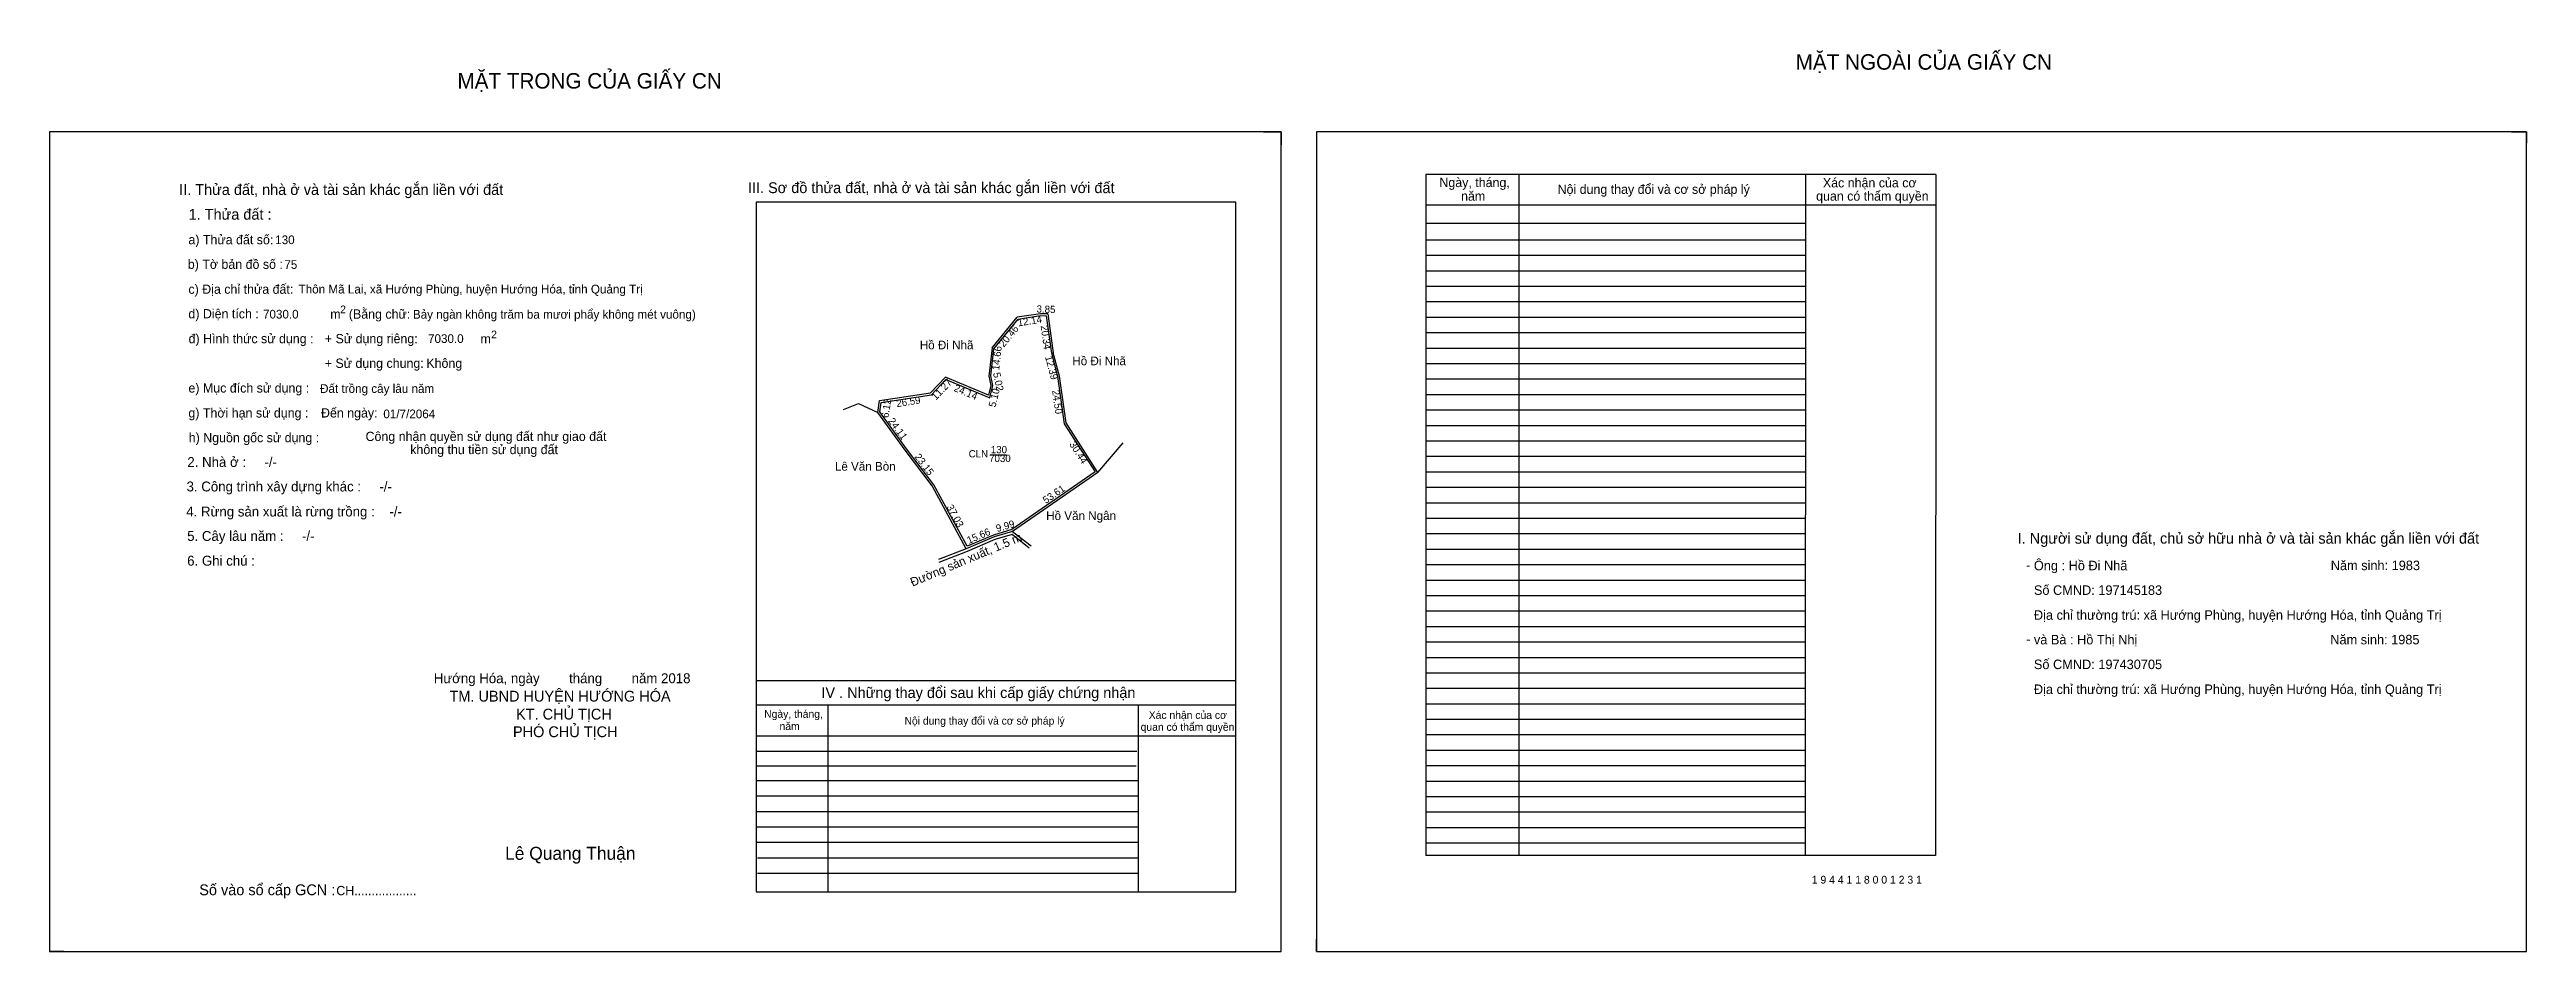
# Model space of a CAD drawing. Extents: x 535373 to 537667, y 1846164 to 1846747.
# Drawn here: x 535373 to 536974, y 1846164 to 1846747 of the extents above; entities that cross this region are included whole.
import ezdxf

# ---------------------------------------------------------------- set-up
doc = ezdxf.new("R2010")
doc.units = 0
for name, color, linetype in [('Default', 7, 'Continuous'), ('Level 10', 7, 'Continuous'), ('Level 6', 7, 'Continuous'), ('Level 63', 7, 'Continuous'), ('Level 7', 7, 'Continuous'), ('Level 8', 7, 'Continuous')]:
    doc.layers.add(name, color=color, linetype=linetype)

msp = doc.modelspace()

# ---------------------------------------------------------------- texts
at = {"layer": 'Default'}
for s, p in [('e) Mục đích sử dụng :', (535463, 1846525)), ('g) Thời hạn sử dụng :', (535463, 1846508.9)), ('Đến ngày:', (535548.7, 1846508.9)), ('h) Nguồn gốc sử dụng :', (535463.2, 1846492.9)), ('Công nhận quyền sử dụng đất như giao đất', (535577.5, 1846493.7)), ('không thu tiền sử dụng đất', (535606.4, 1846485.2))]:
    msp.add_text(s, height=6, dxfattribs=at).set_placement(p)
at = {"layer": 'Level 6'}
for s, height, p in [('130', 5.63, (535519.1, 1846621)), ('75', 5.63, (535525, 1846605)), ('Thôn Mã Lai, xã Hướng Phùng, huyện Hướng Hóa, tỉnh Quảng Trị', 5.64, (535534.2, 1846589.1)), ('7030.0', 5.63, (535511.2, 1846572.9)), ('Bảy ngàn không trăm ba mươi phẩy không mét vuông)', 5.632, (535608.1, 1846572.8)), ('7030.0', 5.63, (535617.9, 1846557.1)), ('Đất trồng cây lâu năm', 5.64, (535548.1, 1846524.8)), ('01/7/2064', 5.64, (535589, 1846508.4)), ('Ông : Hồ Đi Nhã', 6.16, (536656, 1846410.1)), ('Năm sinh: 1983', 6.16, (536847.9, 1846410.2)), ('Số CMND: 197145183', 6.16, (536656, 1846394.2)), ('Địa chỉ thường trú: xã Hướng Phùng, huyện Hướng Hóa, tỉnh Quảng Trị', 6.16, (536656, 1846378.1)), ('và Bà : Hồ Thị Nhị', 6.16, (536656, 1846362.2)), ('Năm sinh: 1985', 6.16, (536847.6, 1846362.2)), ('Số CMND: 197430705', 6.16, (536656, 1846346.2)), ('Địa chỉ thường trú: xã Hướng Phùng, huyện Hướng Hóa, tỉnh Quảng Trị', 6.16, (536656, 1846330.1)), ('1 9 4 4 1 1 8 0 0 1 2 3 1', 5.04, (536512.4, 1846207.5))]:
    msp.add_text(s, height=height, dxfattribs=at).set_placement(p)
at = {"layer": 'Level 63'}
for s, height, rotation, p in [('20.46', 4.69, 50.553, (535990.1, 1846554)), ('12.14', 4.69, 8.9113, (535999.5, 1846567.8)), ('3.85', 4.69, 358.0661, (536011.2, 1846576.8)), ('20.34', 4.69, 277.911, (536013.9, 1846568.2)), ('14.66', 4.69, 83.6943, (535987.1, 1846539.3)), ('5.02', 4.69, 281.2651, (535983.1, 1846537.6)), ('12.39', 4.69, 284.9672, (536016.7, 1846548.1)), ('6.12', 4.69, 80.8764, (535915.5, 1846508.4)), ('26.59', 4.69, 8.7396, (535921, 1846515.6)), ('11.27', 4.69, 46.2587, (535946.2, 1846519.8)), ('24.14', 4.69, 337.3126, (535957.4, 1846526.2)), ('5.10', 4.69, 76.6179, (535984.7, 1846515.2)), ('24.50', 4.69, 278.0937, (536021.3, 1846526.4)), ('24.11', 4.69, 305.9907, (535915.1, 1846506.6)), ('30.44', 4.69, 302.6199, (536032.2, 1846491.6)), ('23.15', 4.69, 307.0827, (535932.1, 1846483.4)), ('53.61', 4.69, 34.6593, (536017.3, 1846452.9)), ('37.03', 4.69, 298.3993, (535952.9, 1846451.1)), ('9.99', 4.69, 16.0399, (535985.8, 1846434.8)), ('Đường sản xuất, 1.5 m', 5.625, 22.7456, (535931.1, 1846399.5)), ('15.66', 4.69, 23.2899, (535967.5, 1846427.1))]:
    msp.add_text(s, height=height, rotation=rotation, dxfattribs=at).set_placement(p)
for s, height, p in [('Hồ Đi Nhã', 5.62, (535935.8, 1846553)), ('Hồ Đi Nhã', 5.62, (536034.4, 1846542.7)), ('130', 4.69, (535981.7, 1846485.8)), ('Lê Văn Bòn', 5.62, (535880.9, 1846474.5)), ('CLN', 4.69, (535967.4, 1846483.1)), ('7030', 4.69, (535980.6, 1846480.1)), ('Hồ Văn Ngân', 5.625, (536017.5, 1846442.6)), ('D', 0.0125, (536006.6, 1846424.4)), ('D', 0.0125, (536006.6, 1846424.4)), ('D', 0.0125, (536006.6, 1846424.4))]:
    msp.add_text(s, height=height, dxfattribs=at).set_placement(p)
at = {"layer": 'Level 7'}
for s, height, p in [('MẶT NGOÀI CỦA GIẤY CN', 10, (536502, 1846733.8)), ('MẶT TRONG CỦA GIẤY CN', 10, (535636.9, 1846721.6)), ('Ngày, tháng,', 6, (536271.7, 1846657.9)), ('Xác nhận của cơ', 6, (536519.6, 1846657.7)), ('II. Thửa đất, nhà ở và tài sản khác gắn liền với đất', 7, (535457, 1846652.8)), ('III. Sơ đồ thửa đất, nhà ở và tài sản khác gắn liền với đất', 7, (535824.7, 1846654)), ('năm', 6, (536285.7, 1846649.1)), ('Nội dung thay đổi và cơ sở pháp lý', 6, (536348.1, 1846653.5)), (' quan có thẩm quyền', 6, (536513, 1846649.1)), ('1. Thửa đất :', 7, (535463.1, 1846636.8)), ('a) Thửa đất số:', 6, (535463, 1846620.9)), ('b) Tờ bản đồ số :', 6, (535462.6, 1846605)), ('c) Địa chỉ thửa đất:', 6, (535463, 1846588.9)), ('d) Diện tích :', 6, (535463, 1846573)), ('m', 6, (535554.7, 1846572.8)), ('2', 5, (535561.1, 1846576.3)), ('(Bằng chữ:', 6, (535566.7, 1846572.8)), ('đ) Hình thức sử dụng :', 6, (535463.1, 1846556.9)), ('+ Sử dụng riêng:', 6, (535551.2, 1846556.9)), ('m', 6, (535651.8, 1846556.8)), ('2', 5, (535658.7, 1846560.1)), ('+ Sử dụng chung:', 6, (535551.1, 1846541)), ('Không', 6, (535616.8, 1846541)), ('2. Nhà ở :     -/-', 6.4, (535462.3, 1846476.9)), ('3. Công trình xây dựng khác :     -/-', 6.4, (535461.8, 1846461.1)), ('4. Rừng sản xuất là rừng trồng :    -/-', 6.4, (535461.6, 1846444.9)), ('5. Cây lâu năm :     -/-', 6.4, (535462.2, 1846429.1)), ('I. Người sử dụng đất, chủ sở hữu nhà ở và tài sản khác gắn liền với đất', 7, (536645.5, 1846427.3)), ('6. Ghi chú :', 6.4, (535462.2, 1846413.1)), ('-', 6.4, (536650.9, 1846410.3)), ('-', 6.4, (536651, 1846362.4)), ('Hướng Hóa, ngày        tháng        năm 2018', 6.4, (535621.6, 1846337.1)), ('TM. UBND HUYỆN HƯỚNG HÓA', 7, (535631.8, 1846325.2)), ('IV . Những thay đổi sau khi cấp giấy chứng nhận', 7, (535872.2, 1846327.5)), ('KT. CHỦ TỊCH', 7, (535674.8, 1846313.6)), ('Ngày, tháng,', 5, (535835.2, 1846314.7)), ('năm', 5, (535845.1, 1846306.8)), ('Nội dung thay đổi và cơ sở pháp lý', 5, (535925.9, 1846310.3)), (' quan có thẩm quyền', 5, (536076.7, 1846306.3)), ('Xác nhận của cơ', 5, (536083.8, 1846314)), ('PHÓ CHỦ TỊCH', 7, (535672.8, 1846302.2)), ('Lê Quang Thuận', 8.4, (535667.7, 1846222.9)), ('Số vào sổ cấp GCN :', 7, (535470, 1846200)), ('CH..................', 6, (535558.6, 1846200))]:
    msp.add_text(s, height=height, dxfattribs=at).set_placement(p)

# ---------------------------------------------------------------- linework, layer by layer
at = {"layer": 'Level 10'}
for p, q in [((536158, 1846693.6), (536169.4, 1846693.6)), ((536169.4, 1846693.6), (536169.4, 1846685.2)), ((536964.8, 1846693.6), (536974.4, 1846693.6)), ((536974.4, 1846693.6), (536974.4, 1846686.2)), ((535373.2, 1846171.4), (535373.2, 1846163.6)), ((536192.2, 1846163.6), (536192.2, 1846171.4)), ((535382.4, 1846163.6), (535373.2, 1846163.6)), ((536192.2, 1846163.6), (536199.2, 1846163.6))]:
    msp.add_line(p, q, dxfattribs=at)
for points in [[(535373.2, 1846163.6), (536169.4, 1846163.6), (536169.4, 1846693.6), (535373.2, 1846693.6)], [(536192.2, 1846163.6), (536974.4, 1846163.6), (536974.4, 1846693.6), (536192.2, 1846693.6)]]:
    msp.add_lwpolyline(points, close=True, dxfattribs=at)
at = {"layer": 'Level 63'}
for p, q in [((535982.5, 1846553.9), (535998.8, 1846573.7)), ((536013.8, 1846576), (535998.8, 1846573.7)), ((536018.6, 1846575.9), (536013.8, 1846576)), ((536018.6, 1846575.9), (536022.1, 1846550.7)), ((535982.5, 1846553.9), (535980.5, 1846535.7)), ((536026.1, 1846535.7), (536022.1, 1846550.7)), ((535909.8, 1846519.8), (535942.7, 1846524.8)), ((535942.7, 1846524.8), (535952.4, 1846535)), ((535980.3, 1846523.4), (535952.4, 1846535)), ((535981.7, 1846529.6), (535980.3, 1846523.4)), ((535980.5, 1846535.7), (535981.7, 1846529.6)), ((536030.4, 1846505.4), (536026.1, 1846535.7)), ((535886.5, 1846514.1), (535896.1, 1846517.9)), ((535896.1, 1846517.9), (535908.6, 1846512.2)), ((535908.6, 1846512.2), (535909.8, 1846519.8)), ((535926.3, 1846487.8), (535908.6, 1846512.2)), ((536050.9, 1846473.3), (536030.4, 1846505.4)), ((535943.8, 1846464.7), (535926.3, 1846487.8)), ((536050.9, 1846473.3), (536067.2, 1846492.5)), ((535981.2, 1846484.8), (535991.9, 1846484.8)), ((536050.9, 1846473.3), (535995.8, 1846435.2)), ((535965.8, 1846424), (535943.8, 1846464.7)), ((535965.8, 1846424), (535947.8, 1846417)), ((535983.8, 1846431.8), (535965.8, 1846424)), ((535984.4, 1846430), (535966.5, 1846422.3)), ((535995.8, 1846435.2), (535983.8, 1846431.8)), ((535995.4, 1846433.2), (535984.4, 1846430)), ((536006.6, 1846424.4), (535995.4, 1846433.2)), ((535995.8, 1846435.2), (536007.7, 1846425.9)), ((535966.5, 1846422.3), (535948, 1846415.1))]:
    msp.add_line(p, q, dxfattribs=at)
msp.add_lwpolyline([(536017.5, 1846574.6), (536020.9, 1846550.4), (536024.9, 1846535.5), (536029.2, 1846504.9), (536049.2, 1846473.7), (535995.2, 1846436.4), (535983.4, 1846432.9), (535966.4, 1846425.6), (535944.8, 1846465.4), (535927.3, 1846488.6), (535909.9, 1846512.5), (535910.9, 1846518.7), (535943.3, 1846523.6), (535952.7, 1846533.5), (535981.1, 1846521.6), (535983, 1846529.5), (535981.8, 1846535.8), (535983.7, 1846553.4), (535999.4, 1846572.5), (536013.8, 1846574.8)], close=True, dxfattribs=at)
at = {"layer": 'Level 7'}
for p, q in [((536508.2, 1846623.6), (536263, 1846623.6)), ((536508.2, 1846613.6), (536263, 1846613.6)), ((536508.2, 1846603.6), (536263, 1846603.6)), ((536508.2, 1846593.6), (536263, 1846593.6)), ((536508.2, 1846583.6), (536263, 1846583.6)), ((536508.2, 1846573.6), (536263, 1846573.6)), ((536508.2, 1846563.6), (536263, 1846563.6)), ((536508.2, 1846553.6), (536263, 1846553.6)), ((536508.2, 1846543.6), (536263, 1846543.6)), ((536508.2, 1846533.6), (536263, 1846533.6)), ((536508.2, 1846523.6), (536263, 1846523.6)), ((536508.2, 1846513.6), (536263, 1846513.6)), ((536508.2, 1846503.6), (536263, 1846503.6)), ((536508.2, 1846493.6), (536263, 1846493.6)), ((536508.2, 1846483.6), (536263, 1846483.6)), ((536508.2, 1846473.6), (536263, 1846473.6)), ((536508.2, 1846463.6), (536263, 1846463.6)), ((536508.2, 1846453.6), (536263, 1846453.6)), ((536508.2, 1846443.6), (536263, 1846443.6)), ((536508.2, 1846433.6), (536263, 1846433.6)), ((536508.2, 1846423.6), (536263, 1846423.6)), ((536508.2, 1846413.6), (536263, 1846413.6)), ((536508.2, 1846403.6), (536263, 1846403.6)), ((536508.2, 1846393.6), (536263, 1846393.6)), ((536508.2, 1846383.6), (536263, 1846383.6)), ((536508.2, 1846373.6), (536263, 1846373.6)), ((536508.2, 1846363.6), (536263, 1846363.6)), ((536508.2, 1846353.6), (536263, 1846353.6)), ((536508.2, 1846343.6), (536263, 1846343.6)), ((536508.2, 1846333.6), (536263, 1846333.6)), ((536508.2, 1846323.6), (536263, 1846323.6)), ((536508.2, 1846313.6), (536263, 1846313.6)), ((536508.2, 1846303.6), (536263, 1846303.6)), ((536076.1, 1846292.9), (535830, 1846292.9)), ((536075.7, 1846283.5), (535830, 1846283.5)), ((536508.2, 1846293.6), (536263, 1846293.6)), ((536508.2, 1846283.6), (536263, 1846283.6)), ((536077, 1846274), (535830, 1846274)), ((536077, 1846264), (535830, 1846264)), ((536508.2, 1846273.6), (536263, 1846273.6)), ((536077, 1846254), (535830, 1846254)), ((536508.2, 1846263.6), (536263, 1846263.6)), ((536508.2, 1846253.6), (536263, 1846253.6)), ((536077, 1846244), (535830, 1846244)), ((536077, 1846234), (535830, 1846234)), ((536508.2, 1846243.6), (536263, 1846243.6)), ((536508.2, 1846233.6), (536263, 1846233.6)), ((536077, 1846224), (535830.8, 1846224)), ((536077, 1846214), (535830.8, 1846214))]:
    msp.add_line(p, q, dxfattribs=at)
at = {"layer": 'Level 8'}
for p, q in [((536592.6, 1846666.1), (536263, 1846666.1)), ((536263, 1846666.1), (536263, 1846225.6)), ((536323, 1846666.1), (536323, 1846225.6)), ((536508.3, 1846665.9), (536508.2, 1846225.6)), ((536592.6, 1846666.1), (536592.4, 1846225.6)), ((536140, 1846648.2), (535830, 1846648.2)), ((535830, 1846648.2), (535830, 1846202.2)), ((536140, 1846202.2), (536140, 1846648.2)), ((536592.6, 1846646.1), (536263, 1846646.1)), ((536508.2, 1846634.3), (536263, 1846634.3)), ((536140, 1846338.6), (535830, 1846338.6)), ((536140, 1846322.9), (535830, 1846322.9)), ((535876.3, 1846322.9), (535876.3, 1846202.2)), ((536077, 1846322.9), (536077, 1846202.2)), ((536140, 1846302.9), (535830, 1846302.9)), ((536592.4, 1846225.6), (536263, 1846225.6)), ((535830, 1846202.2), (536140, 1846202.2))]:
    msp.add_line(p, q, dxfattribs=at)

msp.set_redraw_order([(e.dxf.handle, doc.entitydb.next_handle()) for e in msp.query("TEXT MTEXT ATTDEF DIMENSION ARC_DIMENSION")])  # texts and dimensions are drawn at this point

doc.saveas('drawing.dxf')
